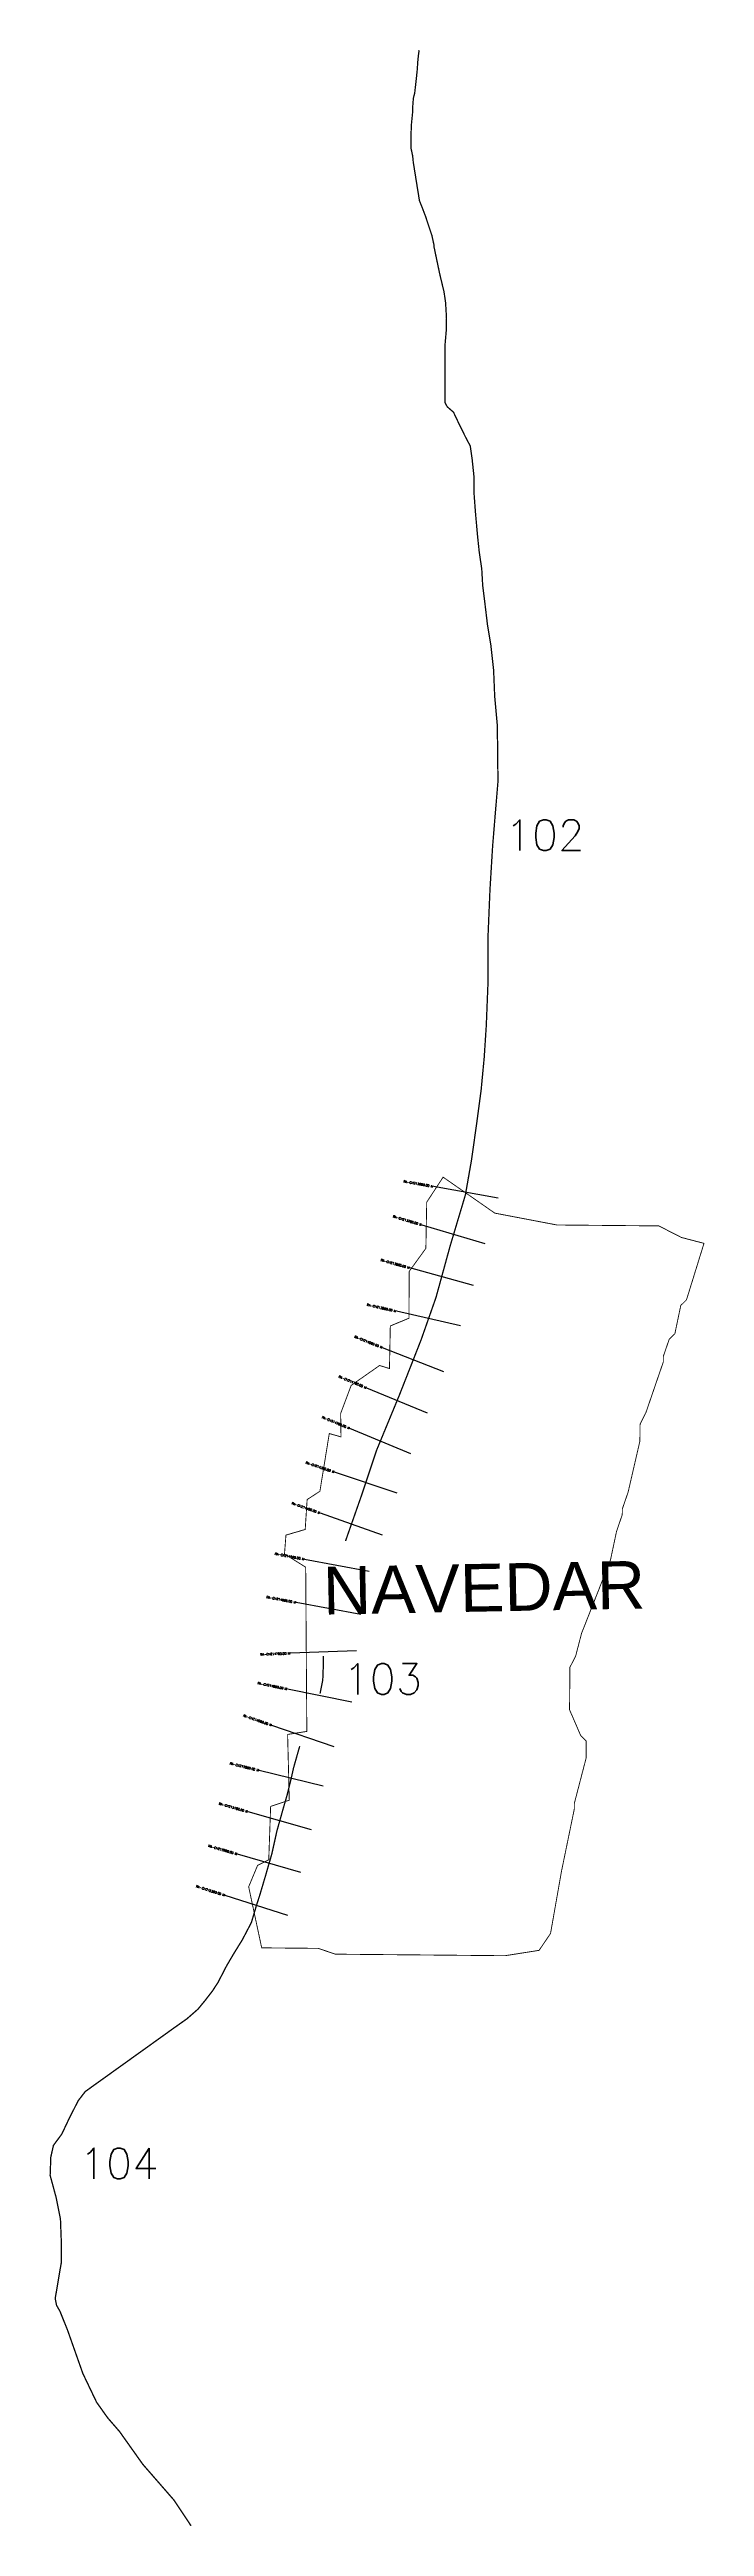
# Model space of a CAD drawing. Header units: metres. Extents: x 273847 to 275340, y 2068123 to 2073763.
import ezdxf
from ezdxf.enums import TextEntityAlignment as Align

# ---------------------------------------------------------------- set-up
doc = ezdxf.new("R2010")
doc.units = ezdxf.units.M
doc.header["$MEASUREMENT"] = 0
for name, color, linetype in [('CS', 134, 'Continuous'), ('CSMark', 6, 'Continuous'), ('NATURALLY PROTECTED', 3, 'Continuous'), ('VILLAGE NAME', 250, 'Continuous')]:
    doc.layers.add(name, color=color, linetype=linetype)
doc.styles.get("Standard").update_dxf_attribs({"font": 'simplex.shx'})

msp = doc.modelspace()

# ---------------------------------------------------------------- linework, layer by layer
at = {"color": 6, "const_width": 2, "flags": 128}
msp.add_lwpolyline([(274744.2, 2071195.5), (274862, 2071113.6), (275003.7, 2071086.6), (275236, 2071084.5), (275287.4, 2071058.2), (275338.9, 2071044.8), (275299, 2070916.1), (275286, 2070903.3), (275272.5, 2070838.9), (275259.5, 2070826.1), (275246.2, 2070787.5), (275246.1, 2070774.6), (275206.3, 2070658.8), (275193.2, 2070633.2), (275192.8, 2070594.4), (275166, 2070478.5), (275152.7, 2070439.9), (275152.6, 2070427), (275139.4, 2070388.4), (275125.8, 2070324), (275102.4, 2070264.7), (275059.8, 2070156.8), (275046.4, 2070105.3), (275033.3, 2070079.6), (275032.4, 2069982.8), (275057.7, 2069924.5), (275070.5, 2069911.5), (275070.2, 2069872.8), (275043.4, 2069769.8), (275043.3, 2069756.9), (275014.1, 2069615.3), (274989.1, 2069473.5), (274963, 2069435), (274885.4, 2069422.8), (274498.3, 2069426.3), (274459.7, 2069439.5), (274330.6, 2069440.7), (274300.9, 2069579.7), (274321.2, 2069628.3), (274346.7, 2069641.3), (274351, 2069762.7), (274393.5, 2069777), (274389.7, 2069926.6), (274433.5, 2069933.5), (274430.9, 2070307.4), (274382.6, 2070337.6), (274385.9, 2070380.5), (274429.8, 2070393.3), (274434.2, 2070461.4), (274463.3, 2070480.3), (274484.7, 2070611.8), (274511.4, 2070604.1), (274510.6, 2070657.4), (274534.7, 2070721.5), (274599.4, 2070766.7), (274621.9, 2070759.7), (274623.8, 2070856.7), (274666.3, 2070874.3), (274666.9, 2070980.9), (274704.9, 2071033.4), (274706.8, 2071138.5), (274744.2, 2071195.5)], dxfattribs=at)
at = {"layer": 'CS'}
for p, q in [((274869.9, 2071148), (274722.1, 2071174)), ((274839.9, 2071043.6), (274696.2, 2071086.5)), ((274813.2, 2070948.9), (274668.6, 2070988.7)), ((274784.2, 2070856.8), (274637.9, 2070890)), ((274745.9, 2070752.3), (274606.3, 2070807.2)), ((274708.6, 2070658.1), (274570, 2070715.4)), ((274670.4, 2070565.7), (274531.8, 2070623)), ((274639.1, 2070476.3), (274496.8, 2070523.8)), ((274606, 2070380.7), (274464.5, 2070430.4)), ((274575.9, 2070297.5), (274428.5, 2070325.3)), ((274556.9, 2070199.5), (274409.5, 2070226.9)), ((274546.4, 2070117.1), (274396.5, 2070111.3)), ((274536.2, 2070000.1), (274389.2, 2070029.8)), ((274495.8, 2069898.3), (274354, 2069947.2)), ((274470.7, 2069808.7), (274325, 2069844.4)), ((274444, 2069709.6), (274299.7, 2069750.5)), ((274419.5, 2069612.3), (274275.4, 2069653.9)), ((274390.2, 2069514.6), (274247.2, 2069560.1))]:
    msp.add_line(p, q, dxfattribs=at)
at = {"layer": 'NATURALLY PROTECTED', "const_width": 3, "flags": 128}
for points in [[(274689.5, 2073761.5), (274688.2, 2073752.1), (274686.8, 2073740), (274685.9, 2073728.1), (274685.5, 2073719.8), (274683.6, 2073701.2), (274682.2, 2073688.8), (274679.4, 2073663.9), (274676.4, 2073652.2), (274675.1, 2073635.5), (274674.7, 2073620.3), (274671.7, 2073590.5), (274670.8, 2073558), (274670.8, 2073539.2), (274674.8, 2073520.7), (274676, 2073507.9), (274677.5, 2073498.1), (274677.5, 2073498.1), (274690.2, 2073419), (274696.4, 2073403.4), (274704.2, 2073383), (274711.7, 2073360.3), (274718.6, 2073339.8), (274723.3, 2073318.2), (274723.7, 2073312.6), (274736.5, 2073251.8), (274746.3, 2073211), (274749.8, 2073186.9), (274751.9, 2073151.7), (274751.5, 2073124.5), (274748.3, 2073087.7), (274748.8, 2073059.1), (274748.3, 2073043.5), (274748.3, 2073004.9), (274748.2, 2072975.6), (274748.2, 2072975.6), (274748.5, 2072959.5), (274753.5, 2072949.7), (274767.8, 2072937.3), (274781.3, 2072909), (274795.3, 2072880.6), (274806.1, 2072860.3), (274810.2, 2072831.8), (274814.9, 2072787.2), (274814.6, 2072753.4), (274818, 2072707.9), (274822.6, 2072656.5), (274826.4, 2072620.3), (274832.3, 2072579.8), (274834.4, 2072542.8), (274838.6, 2072509.4), (274845.5, 2072451.7), (274852.9, 2072407.7), (274859.3, 2072350.3), (274861.8, 2072289.7), (274867.7, 2072225.1), (274868.5, 2072167.6), (274869.2, 2072095.6), (274863.1, 2072022.9), (274857, 2071948.5), (274851, 2071849.7), (274846.5, 2071742.4), (274846.4, 2071635.3), (274842.6, 2071540.3), (274837.8, 2071467), (274830.9, 2071394.3), (274821, 2071320.1), (274809.1, 2071235.6), (274795, 2071155.2), (274759.9, 2071037.8), (274728, 2070921.7), (274694.2, 2070825.6), (274643.7, 2070697.3), (274592.2, 2070572.9), (274558.1, 2070470.6), (274522.6, 2070369.6), (274521.6, 2070367.1)], [(274471.4, 2070105.2), (274471.1, 2070083.7), (274469.8, 2070050.2), (274463.6, 2070019.6)], [(274417.3, 2069899.9), (274411.5, 2069879.7), (274403, 2069849.6), (274398, 2069827.1), (274388.8, 2069789.5), (274379.2, 2069756.3), (274365.3, 2069706.9), (274353.7, 2069654.6), (274339, 2069603.8), (274326.5, 2069561.7), (274318.6, 2069537), (274307.1, 2069498.4), (274286.5, 2069459.1), (274265.9, 2069425.8), (274250.4, 2069399.4), (274231.1, 2069362.1), (274218.2, 2069342.3), (274200.7, 2069319.7), (274185.2, 2069301), (274160.3, 2069279.2), (274146.5, 2069269.5), (274125.3, 2069254.5), (274107.2, 2069241.5), (273928.5, 2069113.6), (273912.2, 2069092.5), (273891.3, 2069051.3), (273874.8, 2069016.5), (273855.9, 2068991), (273849.9, 2068964.6), (273848.3, 2068922.7), (273862.2, 2068871.5), (273871.8, 2068823.3), (273873.6, 2068776.3), (273874.1, 2068725.3), (273872.5, 2068716.9), (273859.9, 2068642.4), (273862.9, 2068626.9), (273870.6, 2068613.5), (273887.9, 2068570.5), (273922.9, 2068471.5), (273954.2, 2068406.1), (273979.4, 2068370.6), (274006.6, 2068339.3), (274059.6, 2068264.7), (274130.9, 2068182.9), (274161, 2068137.7), (274169.5, 2068124.7)]]:
    msp.add_lwpolyline(points, dxfattribs=at)

# ---------------------------------------------------------------- texts
at = {"char_height": 70, "attachment_point": 1}
for s, insert in [('102', (274886.2, 2072009.1)), ('103', (274516.5, 2070087.9)), ('104', (273915.2, 2068984.6))]:
    msp.add_mtext_dynamic_manual_height_columns(s, width=95.172, gutter_width=1, heights=[0], dxfattribs=dict(at, insert=insert))
at = {"layer": 'CSMark'}
for s, rotation, p in [('RA-CH213660.00 M', 350.0073, (274721.2, 2071174.2)), ('RA-CH213760.00 M', 343.375, (274695.2, 2071086.8)), ('RA-CH213860.00 M', 344.6104, (274667.6, 2070989)), ('RA-CH213960.00 M', 347.2198, (274636.9, 2070890.2)), ('RA-CH214060.00 M', 338.5163, (274605.4, 2070807.6)), ('RA-CH214160.00 M', 337.5275, (274569.1, 2070715.8)), ('RA-CH214260.00 M', 337.5275, (274530.9, 2070623.4)), ('RA-CH214360.00 M', 341.5503, (274495.8, 2070524.1)), ('RA-CH214460.00 M', 340.6607, (274463.5, 2070430.7)), ('RA-CH214560.00 M', 349.3055, (274427.5, 2070325.5)), ('RA-CH214660.00 M', 349.4798, (274408.5, 2070227.1)), ('RA-CH214760.00 M', 2.2147, (274395.5, 2070111.3)), ('RA-CH214860.00 M', 348.5618, (274388.2, 2070030)), ('RA-CH214960.00 M', 340.9634, (274353.1, 2069947.6)), ('RA-CH215060.00 M', 346.2441, (274324, 2069844.6)), ('RA-CH215160.00 M', 344.1969, (274298.7, 2069750.7)), ('RA-CH215260.00 M', 343.8695, (274274.4, 2069654.2)), ('RA-CH215360.00 M', 342.3541, (274246.3, 2069560.4))]:
    msp.add_text(s, height=5, rotation=rotation, dxfattribs=at).set_placement(p, align=Align.MIDDLE_RIGHT)
at = {"layer": 'VILLAGE NAME', "insert": (274469.2, 2070308.1), "char_height": 108.748, "attachment_point": 1, "rotation": 1.1028}
msp.add_mtext_dynamic_manual_height_columns('{\\fArial|b0|i0|c0|p34;NAVEDAR}', width=726.929, gutter_width=543.7, heights=[0], dxfattribs=at)

doc.saveas('drawing.dxf')
